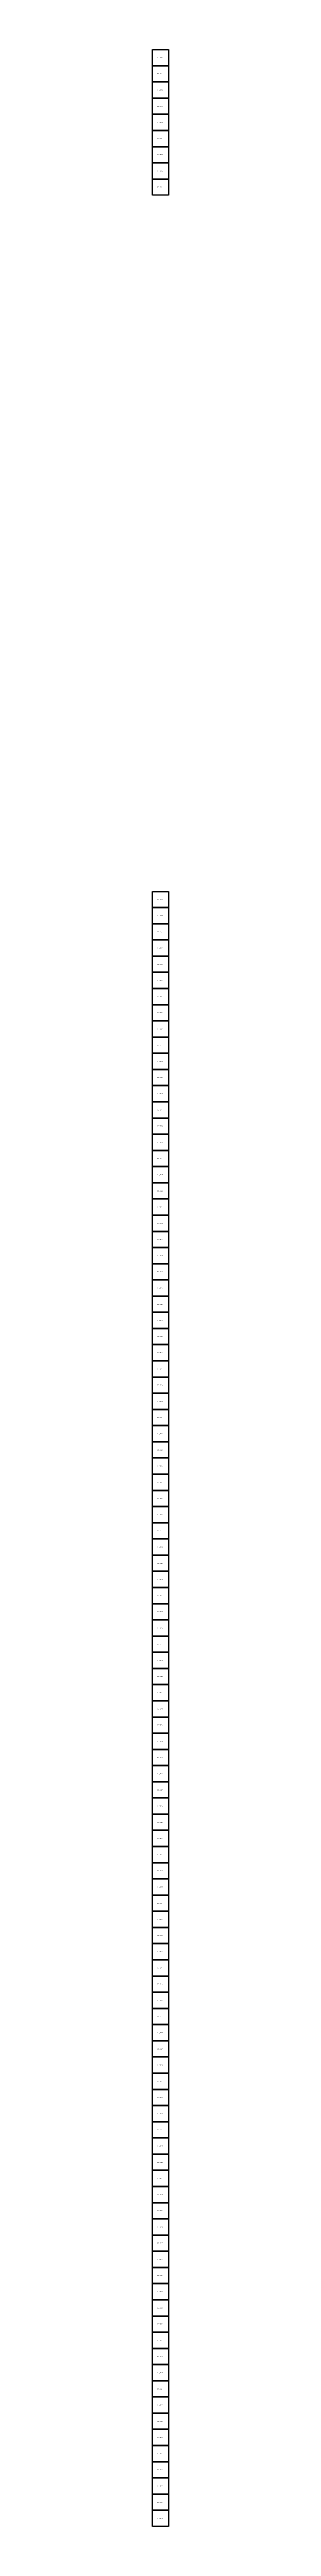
# Model space of a CAD drawing. Extents: x 546000 to 599000, y 7210000 to 7363000.
# Drawn here: x 551000 to 552000, y 7210000 to 7363000 of the extents above; entities that cross this region are included whole.
import ezdxf

# ---------------------------------------------------------------- set-up
doc = ezdxf.new("R2010")
doc.units = 0
doc.layers.add('FEATUREATTRIBS', color=7, linetype='Continuous')

msp = doc.modelspace()

# ---------------------------------------------------------------- linework, layer by layer
at = {"layer": 'FEATUREATTRIBS'}
for points in [[(551000, 7362000), (551000, 7363000), (552000, 7363000), (552000, 7362000)], [(551000, 7361000), (551000, 7362000), (552000, 7362000), (552000, 7361000)], [(551000, 7360000), (551000, 7361000), (552000, 7361000), (552000, 7360000)], [(551000, 7359000), (551000, 7360000), (552000, 7360000), (552000, 7359000)], [(551000, 7358000), (551000, 7359000), (552000, 7359000), (552000, 7358000)], [(551000, 7357000), (551000, 7358000), (552000, 7358000), (552000, 7357000)], [(551000, 7356000), (551000, 7357000), (552000, 7357000), (552000, 7356000)], [(551000, 7355000), (551000, 7356000), (552000, 7356000), (552000, 7355000)], [(551000, 7354000), (551000, 7355000), (552000, 7355000), (552000, 7354000)], [(551000, 7310000), (551000, 7311000), (552000, 7311000), (552000, 7310000)], [(551000, 7309000), (551000, 7310000), (552000, 7310000), (552000, 7309000)], [(551000, 7308000), (551000, 7309000), (552000, 7309000), (552000, 7308000)], [(551000, 7307000), (551000, 7308000), (552000, 7308000), (552000, 7307000)], [(551000, 7306000), (551000, 7307000), (552000, 7307000), (552000, 7306000)], [(551000, 7305000), (551000, 7306000), (552000, 7306000), (552000, 7305000)], [(551000, 7304000), (551000, 7305000), (552000, 7305000), (552000, 7304000)], [(551000, 7303000), (551000, 7304000), (552000, 7304000), (552000, 7303000)], [(551000, 7302000), (551000, 7303000), (552000, 7303000), (552000, 7302000)], [(551000, 7301000), (551000, 7302000), (552000, 7302000), (552000, 7301000)], [(551000, 7300000), (551000, 7301000), (552000, 7301000), (552000, 7300000)], [(551000, 7299000), (551000, 7300000), (552000, 7300000), (552000, 7299000)], [(551000, 7298000), (551000, 7299000), (552000, 7299000), (552000, 7298000)], [(551000, 7297000), (551000, 7298000), (552000, 7298000), (552000, 7297000)], [(551000, 7296000), (551000, 7297000), (552000, 7297000), (552000, 7296000)], [(551000, 7295000), (551000, 7296000), (552000, 7296000), (552000, 7295000)], [(551000, 7294000), (551000, 7295000), (552000, 7295000), (552000, 7294000)], [(551000, 7293000), (551000, 7294000), (552000, 7294000), (552000, 7293000)], [(551000, 7292000), (551000, 7293000), (552000, 7293000), (552000, 7292000)], [(551000, 7291000), (551000, 7292000), (552000, 7292000), (552000, 7291000)], [(551000, 7290000), (551000, 7291000), (552000, 7291000), (552000, 7290000)], [(551000, 7289000), (551000, 7290000), (552000, 7290000), (552000, 7289000)], [(551000, 7288000), (551000, 7289000), (552000, 7289000), (552000, 7288000)], [(551000, 7287000), (551000, 7288000), (552000, 7288000), (552000, 7287000)], [(551000, 7286000), (551000, 7287000), (552000, 7287000), (552000, 7286000)], [(551000, 7285000), (551000, 7286000), (552000, 7286000), (552000, 7285000)], [(551000, 7284000), (551000, 7285000), (552000, 7285000), (552000, 7284000)], [(551000, 7283000), (551000, 7284000), (552000, 7284000), (552000, 7283000)], [(551000, 7282000), (551000, 7283000), (552000, 7283000), (552000, 7282000)], [(551000, 7281000), (551000, 7282000), (552000, 7282000), (552000, 7281000)], [(551000, 7280000), (551000, 7281000), (552000, 7281000), (552000, 7280000)], [(551000, 7279000), (551000, 7280000), (552000, 7280000), (552000, 7279000)], [(551000, 7278000), (551000, 7279000), (552000, 7279000), (552000, 7278000)], [(551000, 7277000), (551000, 7278000), (552000, 7278000), (552000, 7277000)], [(551000, 7276000), (551000, 7277000), (552000, 7277000), (552000, 7276000)], [(551000, 7275000), (551000, 7276000), (552000, 7276000), (552000, 7275000)], [(551000, 7274000), (551000, 7275000), (552000, 7275000), (552000, 7274000)], [(551000, 7273000), (551000, 7274000), (552000, 7274000), (552000, 7273000)], [(551000, 7272000), (551000, 7273000), (552000, 7273000), (552000, 7272000)], [(551000, 7271000), (551000, 7272000), (552000, 7272000), (552000, 7271000)], [(551000, 7270000), (551000, 7271000), (552000, 7271000), (552000, 7270000)], [(551000, 7269000), (551000, 7270000), (552000, 7270000), (552000, 7269000)], [(551000, 7268000), (551000, 7269000), (552000, 7269000), (552000, 7268000)], [(551000, 7267000), (551000, 7268000), (552000, 7268000), (552000, 7267000)], [(551000, 7266000), (551000, 7267000), (552000, 7267000), (552000, 7266000)], [(551000, 7265000), (551000, 7266000), (552000, 7266000), (552000, 7265000)], [(551000, 7264000), (551000, 7265000), (552000, 7265000), (552000, 7264000)], [(551000, 7263000), (551000, 7264000), (552000, 7264000), (552000, 7263000)], [(551000, 7262000), (551000, 7263000), (552000, 7263000), (552000, 7262000)], [(551000, 7261000), (551000, 7262000), (552000, 7262000), (552000, 7261000)], [(551000, 7260000), (551000, 7261000), (552000, 7261000), (552000, 7260000)], [(551000, 7259000), (551000, 7260000), (552000, 7260000), (552000, 7259000)], [(551000, 7258000), (551000, 7259000), (552000, 7259000), (552000, 7258000)], [(551000, 7257000), (551000, 7258000), (552000, 7258000), (552000, 7257000)], [(551000, 7256000), (551000, 7257000), (552000, 7257000), (552000, 7256000)], [(551000, 7255000), (551000, 7256000), (552000, 7256000), (552000, 7255000)], [(551000, 7254000), (551000, 7255000), (552000, 7255000), (552000, 7254000)], [(551000, 7253000), (551000, 7254000), (552000, 7254000), (552000, 7253000)], [(551000, 7252000), (551000, 7253000), (552000, 7253000), (552000, 7252000)], [(551000, 7251000), (551000, 7252000), (552000, 7252000), (552000, 7251000)], [(551000, 7250000), (551000, 7251000), (552000, 7251000), (552000, 7250000)], [(551000, 7249000), (551000, 7250000), (552000, 7250000), (552000, 7249000)], [(551000, 7248000), (551000, 7249000), (552000, 7249000), (552000, 7248000)], [(551000, 7247000), (551000, 7248000), (552000, 7248000), (552000, 7247000)], [(551000, 7246000), (551000, 7247000), (552000, 7247000), (552000, 7246000)], [(551000, 7245000), (551000, 7246000), (552000, 7246000), (552000, 7245000)], [(551000, 7244000), (551000, 7245000), (552000, 7245000), (552000, 7244000)], [(551000, 7243000), (551000, 7244000), (552000, 7244000), (552000, 7243000)], [(551000, 7242000), (551000, 7243000), (552000, 7243000), (552000, 7242000)], [(551000, 7241000), (551000, 7242000), (552000, 7242000), (552000, 7241000)], [(551000, 7240000), (551000, 7241000), (552000, 7241000), (552000, 7240000)], [(551000, 7239000), (551000, 7240000), (552000, 7240000), (552000, 7239000)], [(551000, 7238000), (551000, 7239000), (552000, 7239000), (552000, 7238000)], [(551000, 7237000), (551000, 7238000), (552000, 7238000), (552000, 7237000)], [(551000, 7236000), (551000, 7237000), (552000, 7237000), (552000, 7236000)], [(551000, 7235000), (551000, 7236000), (552000, 7236000), (552000, 7235000)], [(551000, 7234000), (551000, 7235000), (552000, 7235000), (552000, 7234000)], [(551000, 7233000), (551000, 7234000), (552000, 7234000), (552000, 7233000)], [(551000, 7232000), (551000, 7233000), (552000, 7233000), (552000, 7232000)], [(551000, 7231000), (551000, 7232000), (552000, 7232000), (552000, 7231000)], [(551000, 7230000), (551000, 7231000), (552000, 7231000), (552000, 7230000)], [(551000, 7229000), (551000, 7230000), (552000, 7230000), (552000, 7229000)], [(551000, 7228000), (551000, 7229000), (552000, 7229000), (552000, 7228000)], [(551000, 7227000), (551000, 7228000), (552000, 7228000), (552000, 7227000)], [(551000, 7226000), (551000, 7227000), (552000, 7227000), (552000, 7226000)], [(551000, 7225000), (551000, 7226000), (552000, 7226000), (552000, 7225000)], [(551000, 7224000), (551000, 7225000), (552000, 7225000), (552000, 7224000)], [(551000, 7223000), (551000, 7224000), (552000, 7224000), (552000, 7223000)], [(551000, 7222000), (551000, 7223000), (552000, 7223000), (552000, 7222000)], [(551000, 7221000), (551000, 7222000), (552000, 7222000), (552000, 7221000)], [(551000, 7220000), (551000, 7221000), (552000, 7221000), (552000, 7220000)], [(551000, 7219000), (551000, 7220000), (552000, 7220000), (552000, 7219000)], [(551000, 7218000), (551000, 7219000), (552000, 7219000), (552000, 7218000)], [(551000, 7217000), (551000, 7218000), (552000, 7218000), (552000, 7217000)], [(551000, 7216000), (551000, 7217000), (552000, 7217000), (552000, 7216000)], [(551000, 7215000), (551000, 7216000), (552000, 7216000), (552000, 7215000)], [(551000, 7214000), (551000, 7215000), (552000, 7215000), (552000, 7214000)], [(551000, 7213000), (551000, 7214000), (552000, 7214000), (552000, 7213000)], [(551000, 7212000), (551000, 7213000), (552000, 7213000), (552000, 7212000)], [(551000, 7211000), (551000, 7212000), (552000, 7212000), (552000, 7211000)], [(551000, 7210000), (551000, 7211000), (552000, 7211000), (552000, 7210000)]]:
    msp.add_lwpolyline(points, close=True, dxfattribs=at)

# ---------------------------------------------------------------- texts
for s, p in [('E551_N7362', (551308, 7362480)), ('E551_N7361', (551308, 7361480)), ('E551_N7360', (551308, 7360480)), ('E551_N7359', (551308, 7359480)), ('E551_N7358', (551308, 7358480)), ('E551_N7357', (551308, 7357480)), ('E551_N7356', (551308, 7356480)), ('E551_N7355', (551308, 7355480)), ('E551_N7354', (551308, 7354480)), ('E551_N7310', (551308, 7310480)), ('E551_N7309', (551308, 7309480)), ('E551_N7308', (551308, 7308480)), ('E551_N7307', (551308, 7307480)), ('E551_N7306', (551308, 7306480)), ('E551_N7305', (551308, 7305480)), ('E551_N7304', (551308, 7304480)), ('E551_N7303', (551308, 7303480)), ('E551_N7302', (551308, 7302480)), ('E551_N7301', (551308, 7301480)), ('E551_N7300', (551308, 7300480)), ('E551_N7299', (551308, 7299480)), ('E551_N7298', (551308, 7298480)), ('E551_N7297', (551308, 7297480)), ('E551_N7296', (551308, 7296480)), ('E551_N7295', (551308, 7295480)), ('E551_N7294', (551308, 7294480)), ('E551_N7293', (551308, 7293480)), ('E551_N7292', (551308, 7292480)), ('E551_N7291', (551308, 7291480)), ('E551_N7290', (551308, 7290480)), ('E551_N7289', (551308, 7289480)), ('E551_N7288', (551308, 7288480)), ('E551_N7287', (551308, 7287480)), ('E551_N7286', (551308, 7286480)), ('E551_N7285', (551308, 7285480)), ('E551_N7284', (551308, 7284480)), ('E551_N7283', (551308, 7283480)), ('E551_N7282', (551308, 7282480)), ('E551_N7281', (551308, 7281480)), ('E551_N7280', (551308, 7280480)), ('E551_N7279', (551308, 7279480)), ('E551_N7278', (551308, 7278480)), ('E551_N7277', (551308, 7277480)), ('E551_N7276', (551308, 7276480)), ('E551_N7275', (551308, 7275480)), ('E551_N7274', (551308, 7274480)), ('E551_N7273', (551308, 7273480)), ('E551_N7272', (551308, 7272480)), ('E551_N7271', (551308, 7271480)), ('E551_N7270', (551308, 7270480)), ('E551_N7269', (551308, 7269480)), ('E551_N7268', (551308, 7268480)), ('E551_N7267', (551308, 7267480)), ('E551_N7266', (551308, 7266480)), ('E551_N7265', (551308, 7265480)), ('E551_N7264', (551308, 7264480)), ('E551_N7263', (551308, 7263480)), ('E551_N7262', (551308, 7262480)), ('E551_N7261', (551308, 7261480)), ('E551_N7260', (551308, 7260480)), ('E551_N7259', (551308, 7259480)), ('E551_N7258', (551308, 7258480)), ('E551_N7257', (551308, 7257480)), ('E551_N7256', (551308, 7256480)), ('E551_N7255', (551308, 7255480)), ('E551_N7254', (551308, 7254480)), ('E551_N7253', (551308, 7253480)), ('E551_N7252', (551308, 7252480)), ('E551_N7251', (551308, 7251480)), ('E551_N7250', (551308, 7250480)), ('E551_N7249', (551308, 7249480)), ('E551_N7248', (551308, 7248480)), ('E551_N7247', (551308, 7247480)), ('E551_N7246', (551308, 7246480)), ('E551_N7245', (551308, 7245480)), ('E551_N7244', (551308, 7244480)), ('E551_N7243', (551308, 7243480)), ('E551_N7242', (551308, 7242480)), ('E551_N7241', (551308, 7241480)), ('E551_N7240', (551308, 7240480)), ('E551_N7239', (551308, 7239480)), ('E551_N7238', (551308, 7238480)), ('E551_N7237', (551308, 7237480)), ('E551_N7236', (551308, 7236480)), ('E551_N7235', (551308, 7235480)), ('E551_N7234', (551308, 7234480)), ('E551_N7233', (551308, 7233480)), ('E551_N7232', (551308, 7232480)), ('E551_N7231', (551308, 7231480)), ('E551_N7230', (551308, 7230480)), ('E551_N7229', (551308, 7229480)), ('E551_N7228', (551308, 7228480)), ('E551_N7227', (551308, 7227480)), ('E551_N7226', (551308, 7226480)), ('E551_N7225', (551308, 7225480)), ('E551_N7224', (551308, 7224480)), ('E551_N7223', (551308, 7223480)), ('E551_N7222', (551308, 7222480)), ('E551_N7221', (551308, 7221480)), ('E551_N7220', (551308, 7220480)), ('E551_N7219', (551308, 7219480)), ('E551_N7218', (551308, 7218480)), ('E551_N7217', (551308, 7217480)), ('E551_N7216', (551308, 7216480)), ('E551_N7215', (551308, 7215480)), ('E551_N7214', (551308, 7214480)), ('E551_N7213', (551308, 7213480)), ('E551_N7212', (551308, 7212480)), ('E551_N7211', (551308, 7211480)), ('E551_N7210', (551308, 7210480))]:
    msp.add_text(s, height=40, dxfattribs=at).set_placement(p)

doc.saveas('drawing.dxf')
